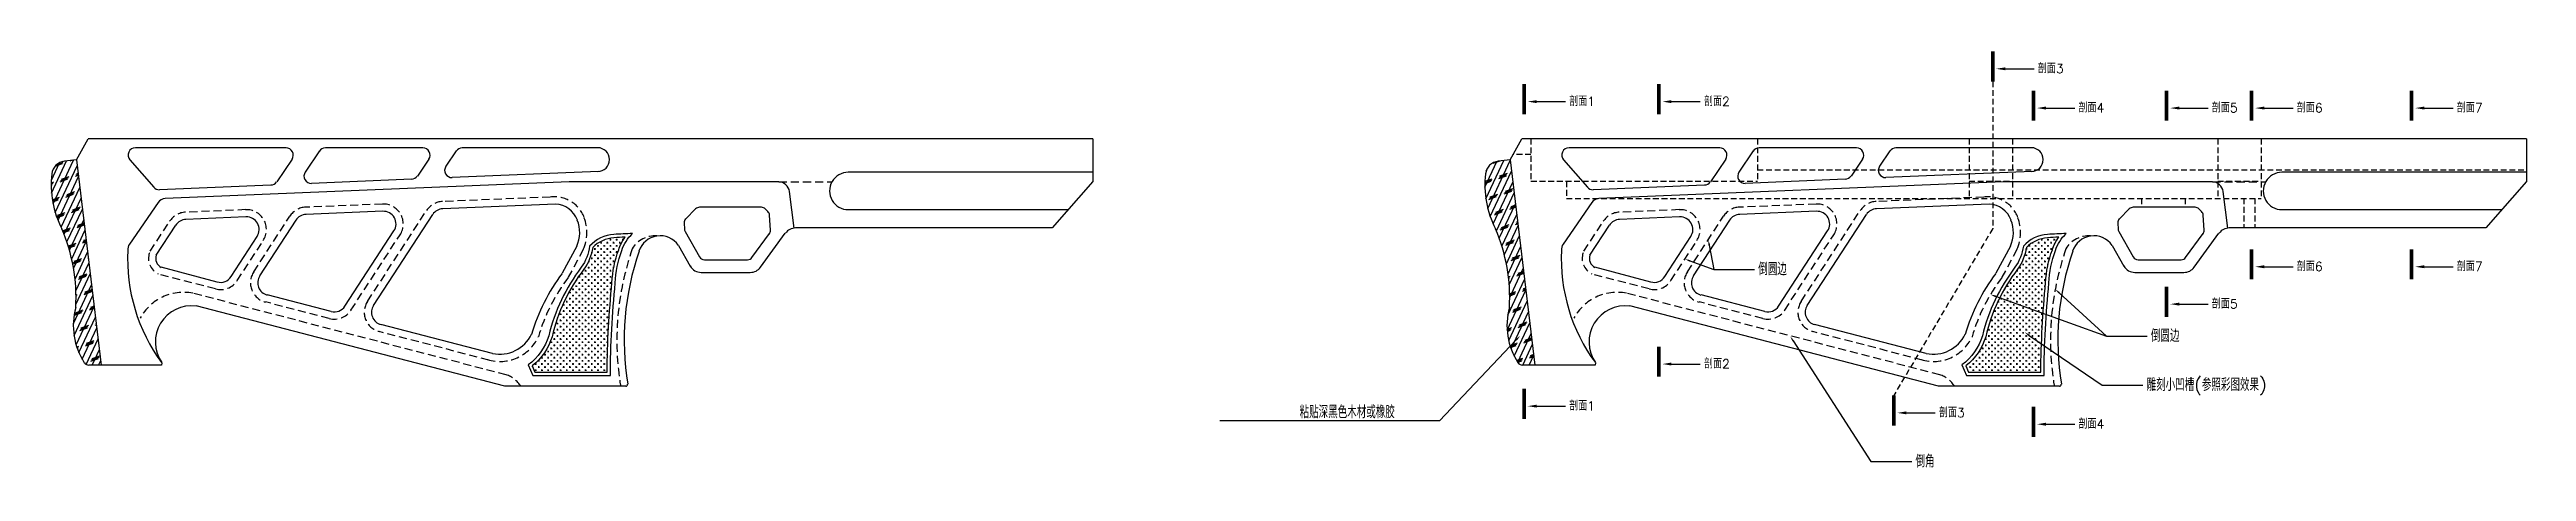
# Model space of a CAD drawing. Header units: millimetres. Extents: x 6817 to 15937, y -5221 to -164.
# Drawn here: x 6817 to 8181, y -2684 to -2451 of the extents above; entities that cross this region are included whole.
import ezdxf
from ezdxf import colors
from ezdxf.entities.mleader import LeaderData, LeaderLine
from ezdxf.math import Vec2, Vec3

# ---------------------------------------------------------------- set-up
doc = ezdxf.new("R2010")
doc.units = ezdxf.units.MM
doc.linetypes.add('HIDDEN', pattern=[9.525, 6.35, -3.175])
doc.layers.add('图层2', color=108, linetype='Continuous')
doc.styles.get("Standard").update_dxf_attribs({"font": 'txt', "bigfont": 'gbcbig.shx'})

# ---------------------------------------------------------------- blocks, each defined once
blk = doc.blocks.new('dfjjjj')
at = {"linetype": 'ByBlock'}
h = blk.add_hatch(dxfattribs=at)
h.set_pattern_fill('CORK', color=4, angle=65)
h.set_pattern_definition([(65, (0, 0), (-2.8775272, 1.341813), []), (200, (2.11, 0.768), (3.07143, -8.438684), [4.49013, -4.49013]), (200, (2.445, 1.487), (3.07143, -8.438684), [4.49013, -4.49013]), (200, (2.781, 2.207), (3.07143, -8.438684), [4.49013, -4.49013])])
h.paths.add_polyline_path([(1332.9, -2802.3, -0.115864), (1340.6, -2845.7, 0.213121), (1345.3, -2876.2, 0.248717), (1347.8, -2877.5), (1354.6, -2877.5), (1340.9, -2764.3), (1334.3, -2765.1, 0.345162), (1327.4, -2772, 0.151566)])
at = {"layer": '图层2', "linetype": 'ByBlock'}
h = blk.add_hatch(dxfattribs=at)
h.set_pattern_fill('十字', color=4, scale=0.27, pattern_type=2)
h.set_pattern_definition([(0, (-4562.4388, -1745.2529), (1.7145, 1.7145), [0.85725, -2.57175]), (90, (-4562.0102, -1745.6815), (-1.7145, 1.7145), [0.85725, -2.57175])])
h.paths.add_polyline_path([(1639.7, -2813.9, -0.084835), (1643.2, -2806.9, 0.01109), (1637.1, -2807.3, 0.186954), (1625.4, -2812.7, -0.117438), (1620.5, -2824.7, 0.108144), (1603, -2861.9, -0.147163), (1592.1, -2877.9), (1593.5, -2881.4), (1633.3, -2881.4, -0.022055), (1636, -2832.1, -0.077889)])
at = {"color": 2, "linetype": 'ByBlock'}
blk.add_line((1340.9, -2764.3), (1334.3, -2765.1), dxfattribs=at)
for centre, radius, start, end in [((1335.3, -2773), 8, 96.8983, 173.0692), ((1378.9, -2778.3), 51.9, 173.0692, 207.5431), ((1244.3, -2840.5), 96.4, 356.8663, 23.3025), ((1465.5, -2819), 96.4, 177.1412, 216.3699), ((1377, -2855.7), 37.8, 164.748, 212.8718), ((1404.4, -2864.8), 20, 82.8798, 214.4956), ((1347.8, -2874.5), 3, 214.1319, 270)]:
    blk.add_arc(centre, radius, start, end, dxfattribs=at)
at = {"layer": '图层2', "color": 2, "linetype": 'ByBlock'}
for p, q in [((1340.9, -2764.3), (1347.4, -2752.7)), ((1900.9, -2752.7), (1347.4, -2752.7)), ((1900.9, -2752.7), (1900.9, -2776.2)), ((1340.9, -2764.3), (1354.6, -2877.5)), ((1370.4, -2764.3), (1383.5, -2779.4)), ((1456.4, -2757.7), (1373.4, -2757.7)), ((1459.7, -2763.9), (1451.3, -2776.5)), ((1474.8, -2759.4), (1467, -2771.1)), ((1531.8, -2757.7), (1478.1, -2757.7)), ((1535.1, -2763.9), (1528.8, -2773.3)), ((1550.1, -2759.4), (1544.5, -2767.9)), ((1628.1, -2757.7), (1553.5, -2757.7)), ((1448.1, -2778.2), (1386.7, -2780.8)), ((1612.5, -2776.4), (1389.8, -2785.7)), ((1525.6, -2775), (1470.4, -2777.3)), ((1628.6, -2770.8), (1547.9, -2774.1)), ((1727.9, -2776.4), (1612.5, -2776.4)), ((1736.3, -2802), (1733.8, -2781.7)), ((1900.9, -2771.2), (1766.2, -2771.2)), ((1900.9, -2776.2), (1878.5, -2801.9)), ((1385.9, -2787.8), (1370.1, -2810.8)), ((1434.3, -2795.8), (1401.2, -2797.2)), ((1442, -2828.2), (1461.9, -2797.6)), ((1509.7, -2792.7), (1467.4, -2794.4)), ((1504.6, -2844.6), (1537.2, -2794.5)), ((1604.9, -2788.8), (1542.8, -2791.3)), ((1682.1, -2791.4), (1676.6, -2796.9)), ((1718.3, -2790.5), (1684.2, -2790.5)), ((1721.9, -2792.9), (1720.4, -2791.4)), ((1723.3, -2803.1), (1722.8, -2794.8)), ((1766.2, -2791.8), (1887.3, -2791.8)), ((1384.9, -2816.9), (1395.6, -2800.4)), ((1426.2, -2828.7), (1440.5, -2806.6)), ((1488.8, -2845), (1515.8, -2803.5)), ((1675.7, -2799.2), (1675.9, -2802.5)), ((1676.3, -2803.8), (1684.3, -2817.9)), ((1713.1, -2818.2), (1722.7, -2805)), ((1717.9, -2823.5), (1731.5, -2804.8)), ((1878.5, -2801.9), (1737.2, -2801.9)), ((1418.5, -2831.7), (1387.6, -2823.6)), ((1616.6, -2812), (1608.5, -2826.9)), ((1672.6, -2811.5), (1679.1, -2822.9)), ((1686.9, -2819.4), (1710.7, -2819.4)), ((1685.2, -2826.4), (1712.2, -2826.4)), ((1577, -2889.2), (1406.9, -2844.9)), ((1481.2, -2848), (1446.1, -2838.8)), ((1570.1, -2871.1), (1508.7, -2855.2)), ((1387.7, -2877.5), (1347.8, -2877.5)), ((1387.9, -2876.2), (1387.7, -2877.5)), ((1643.6, -2889.2), (1577, -2889.2))]:
    blk.add_line(p, q, dxfattribs=at)
at = {"layer": '图层2', "color": 3, "linetype": 'HIDDEN', "ltscale": 0.7}
for p, q in [((1727.9, -2776.4), (1757.2, -2776.4)), ((1434.2, -2791.8), (1401.1, -2793.2)), ((1438.6, -2826.1), (1458.5, -2795.4)), ((1509.5, -2788.7), (1467.3, -2790.5)), ((1501.3, -2842.4), (1533.8, -2792.3)), ((1601.9, -2784.9), (1542.6, -2787.3)), ((1381.5, -2814.7), (1392.3, -2798.2)), ((1429.5, -2830.9), (1443.9, -2808.8)), ((1492.2, -2847.2), (1519.2, -2805.7)), ((1620.2, -2813.8), (1611.9, -2829.1)), ((1417.5, -2835.5), (1386.6, -2827.5)), ((1577.7, -2882.9), (1405.1, -2837.9)), ((1480.2, -2851.9), (1445.1, -2842.7)), ((1568.2, -2874.8), (1507.7, -2859))]:
    blk.add_line(p, q, dxfattribs=at)
at = {"layer": '图层2', "color": 2, "linetype": 'ByBlock'}
blk.add_lwpolyline([(1635.1, -2883.3, -0.022916), (1637.8, -2832.2, -0.078331), (1641.4, -2814.4, -0.132503), (1647.3, -2805, 0.018455), (1637, -2805.5, 0.194612), (1623.7, -2811.9, -0.122408), (1619.1, -2823.6, 0.107881), (1601.2, -2861.4, -0.157262), (1589.9, -2877.4), (1592.3, -2883.2), (1635.1, -2883.2)], format="xyb", dxfattribs=at)
blk.add_lwpolyline([(1633.3, -2881.4, -0.022055), (1636, -2832.1, -0.077889), (1639.7, -2813.9, -0.084835), (1643.2, -2806.9, 0.01109), (1637.1, -2807.3, 0.186954), (1625.4, -2812.7, -0.117438), (1620.5, -2824.7, 0.108144), (1603, -2861.9, -0.147163), (1592.1, -2877.9), (1593.5, -2881.4)], format="xyb", close=True, dxfattribs=at)
for centre, radius, start, end in [((1373.4, -2761.7), 4, 90, 220.9433), ((1456.4, -2761.7), 4, 325.999, 90), ((1478.1, -2761.7), 4, 90, 145.999), ((1531.8, -2761.7), 4, 325.999, 90), ((1547.8, -2770.1), 4, 145.999, 272.372), ((1553.5, -2761.7), 4, 90, 145.999), ((1628.1, -2764.2), 6.55, 270, 90), ((1386.5, -2776.8), 4, 220.9433, 272.372), ((1447.9, -2774.2), 4, 272.372, 325.999), ((1470.3, -2773.3), 4, 145.999, 272.372), ((1525.4, -2771), 4, 272.372, 325.999), ((1727.5, -2782.8), 6.41, 9.7253, 86.4024), ((1766.2, -2781.5), 10.3, 89.9953, 270.1607), ((1390, -2790.7), 5, 92.0755, 145.4752), ((1401.5, -2804.2), 7, 92.372, 146.9642), ((1434.6, -2802.8), 7, 326.9642, 92.372), ((1467.7, -2801.4), 7, 92.372, 146.9642), ((1510, -2799.7), 7, 326.9642, 92.372), ((1543.1, -2798.3), 7, 92.372, 146.9642), ((1604.2, -2802.4), 13.7, 20.8362, 86.8634), ((1599.5, -2804.4), 18.7, 336.0717, 21.5788), ((1678.7, -2799), 3, 134.9825, 183.3685), ((1684.2, -2793.5), 3, 90, 134.9825), ((1718.3, -2793.5), 3, 45.0174, 90), ((1719.8, -2795), 3, 3.4703, 45.0174), ((1374.2, -2813.7), 5, 145.4752, 186.0762), ((1662.5, -2818.4), 12.2, 34.2506, 162.4117), ((1678.9, -2802.3), 3, 183.3685, 209.6388), ((1720.3, -2803.3), 3, 323.8851, 3.4703), ((1737.2, -2808.9), 7, 90, 143.8851), ((1390.1, -2818.7), 5.48, 160.9434, 243.4647), ((1793.9, -2863.9), 151.2, 161.0123, 189.2135), ((1685.2, -2819.4), 7, 209.6388, 270), ((1686.9, -2816.4), 3, 209.6388, 270), ((1710.7, -2816.4), 3, 270, 323.8851), ((1712.2, -2819.4), 7, 270, 323.8851), ((1420.3, -2824.9), 7, 255.4083, 326.9642), ((1447.8, -2832.1), 7, 146.9642, 255.4083), ((1690.4, -2889), 102.7, 142.8302, 163.9434), ((1483, -2841.2), 7, 255.4083, 326.9642), ((1510.5, -2848.4), 7, 146.9642, 255.4083), ((1574.2, -2852.1), 19.4, 257.9989, 334.1834), ((1643.6, -2888.2), 1, 270, 9.2135)]:
    blk.add_arc(centre, radius, start, end, dxfattribs=at)
at = {"layer": '图层2', "color": 3, "linetype": 'HIDDEN', "ltscale": 0.7}
for centre, radius, start, end in [((1401.5, -2804.2), 11, 92.372, 146.9642), ((1434.6, -2802.8), 11, 326.9642, 92.372), ((1467.7, -2801.4), 11, 92.372, 146.9642), ((1510, -2799.7), 11, 326.9642, 92.372), ((1543.1, -2798.3), 11, 92.372, 146.9642), ((1604.2, -2802.4), 17.7, 20.9216, 97.2163), ((1599.5, -2804.4), 22.7, 335.6586, 21.5145), ((1660, -2821.5), 15.3, 87.2189, 147.6918), ((1390.1, -2818.7), 9.48, 160.9434, 243.4647), ((1793.9, -2863.9), 155.2, 161.0123, 189.4079), ((1399.8, -2864.3), 26.9, 78.8137, 151.7909), ((1420.3, -2824.9), 11, 255.4083, 326.9642), ((1447.8, -2832.1), 11, 146.9642, 255.4083), ((1690.4, -2889), 98.7, 142.6539, 164.1303), ((1483, -2841.2), 11, 255.4083, 326.9642), ((1510.5, -2848.4), 11, 146.9642, 255.4083), ((1574.2, -2852.1), 23.4, 253.049, 335.0651), ((1572.7, -2897.5), 15.5, 32.26, 71.1564)]:
    blk.add_arc(centre, radius, start, end, dxfattribs=at)

msp = doc.modelspace()

# ---------------------------------------------------------------- linework, layer by layer
at = {"layer": '图层2', "color": 6, "linetype": 'HIDDEN', "ltscale": 0.5}
for p, q in [((7887.338, -2469.044), (7887.338, -2550.161)), ((7887.338, -2550.161), (7832.835, -2642.127))]:
    msp.add_line(p, q, dxfattribs=at)
at = {"layer": '图层2', "color": 1, "linetype": 'HIDDEN', "ltscale": 0.5}
for p, q in [((7632.951, -2509.284), (7623.067, -2509.284)), ((7632.951, -2500.59), (7632.951, -2524.076)), ((7757.75, -2500.59), (7757.75, -2524.076)), ((7874.303, -2500.59), (7874.303, -2533.466)), ((7898.303, -2500.59), (7898.303, -2533.466)), ((8011.303, -2500.59), (8011.303, -2533.466)), ((8035.303, -2500.59), (8035.303, -2533.466)), ((7632.951, -2524.076), (7757.75, -2524.076)), ((7652.543, -2524.076), (7652.543, -2533.466)), ((7757.75, -2517.79), (8181.442, -2517.79)), ((7874.303, -2524.076), (7898.303, -2524.076)), ((8011.303, -2524.076), (8035.303, -2524.076)), ((7652.543, -2533.466), (8035.303, -2533.466)), ((7969.384, -2533.466), (7969.384, -2538.425)), ((7993.384, -2533.466), (7993.384, -2538.425)), ((8025.803, -2533.466), (8025.803, -2549.846)), ((8031.803, -2533.466), (8031.803, -2549.846))]:
    msp.add_line(p, q, dxfattribs=at)
at = {"layer": '图层2', "color": 6, "linetype": 'ByBlock', "const_width": 2}
for points in [[(7887.338, -2452.38), (7887.338, -2469.044)], [(7629.132, -2470.482), (7629.132, -2487.146)], [(7703.381, -2470.482), (7703.381, -2487.146)], [(7909.743, -2474.032), (7909.743, -2490.697)], [(7983.172, -2474.032), (7983.172, -2490.697)], [(8029.979, -2474.032), (8029.979, -2490.697)], [(8118.169, -2474.032), (8118.169, -2490.697)], [(8029.979, -2561.542), (8029.979, -2578.206)], [(8118.169, -2561.542), (8118.169, -2578.206)], [(7983.172, -2582.152), (7983.172, -2598.816)], [(7703.381, -2615.2), (7703.381, -2631.865)], [(7629.132, -2638.416), (7629.132, -2655.081)], [(7832.835, -2642.127), (7832.835, -2658.791)], [(7909.743, -2648.382), (7909.743, -2665.046)]]:
    msp.add_lwpolyline(points, dxfattribs=at)

# ---------------------------------------------------------------- block references
at = {"layer": '图层2', "color": 6, "linetype": 'ByBlock'}
for p in [(5490.582, 252.088), (6280.524, 252.088)]:
    msp.add_blockref('dfjjjj', p, dxfattribs=at)

# ---------------------------------------------------------------- leaders
ml = msp.add_multileader_mtext('Standard', dxfattribs=at)
ml.set_content('剖面3', color=6)
ml.set_leader_properties()
ml.build(insert=Vec2(0, 0))
ml.multileader.update_dxf_attribs({"text_right_attachment_type": 6, "dogleg_length": 0.36, "arrow_head_size": 5})
ctx = ml.context
ctx.base_point, ctx.char_height, ctx.arrow_head_size, ctx.plane_origin = Vec3(7910.184, -2462.03), 5, 5, Vec3(7889.311, -2462.03)
ctx.right_attachment = 6
notes = []
notes.append((ctx, [(0, (1, 1, 0), (7909.824, -2462.03), (1, 0), 0.36, [(0, [(7889.311, -2462.03), (7902.785, -2462.03)], 0, [])])]))
ctx.mtext.insert, ctx.mtext.flow_direction = Vec3(7912.184, -2459.392), 5
ml = msp.add_multileader_mtext('Standard', dxfattribs=at)
ml.set_content('剖面1', color=6)
ml.set_leader_properties()
ml.build(insert=Vec2(0, 0))
ml.multileader.update_dxf_attribs({"text_right_attachment_type": 6, "dogleg_length": 0.36, "arrow_head_size": 5})
ctx = ml.context
ctx.base_point, ctx.char_height, ctx.arrow_head_size, ctx.plane_origin = Vec3(7651.978, -2480.132), 5, 5, Vec3(7631.105, -2480.132)
ctx.right_attachment = 6
notes.append((ctx, [(0, (1, 1, 0), (7651.618, -2480.132), (1, 0), 0.36, [(0, [(7631.105, -2480.132), (7644.578, -2480.132)], 0, [])])]))
ctx.mtext.insert, ctx.mtext.flow_direction = Vec3(7653.978, -2477.494), 5
ml = msp.add_multileader_mtext('Standard', dxfattribs=at)
ml.set_content('剖面2', color=6)
ml.set_leader_properties()
ml.build(insert=Vec2(0, 0))
ml.multileader.update_dxf_attribs({"text_right_attachment_type": 6, "dogleg_length": 0.36, "arrow_head_size": 5})
ctx = ml.context
ctx.base_point, ctx.char_height, ctx.arrow_head_size, ctx.plane_origin = Vec3(7726.227, -2480.132), 5, 5, Vec3(7705.354, -2480.132)
ctx.right_attachment = 6
notes.append((ctx, [(0, (1, 1, 0), (7725.867, -2480.132), (1, 0), 0.36, [(0, [(7705.354, -2480.132), (7718.828, -2480.132)], 0, [])])]))
ctx.mtext.insert, ctx.mtext.flow_direction = Vec3(7728.227, -2477.494), 5
ml = msp.add_multileader_mtext('Standard', dxfattribs=at)
ml.set_content('剖面4', color=6)
ml.set_leader_properties()
ml.build(insert=Vec2(0, 0))
ml.multileader.update_dxf_attribs({"text_right_attachment_type": 6, "dogleg_length": 0.36, "arrow_head_size": 5})
ctx = ml.context
ctx.base_point, ctx.char_height, ctx.arrow_head_size, ctx.plane_origin = Vec3(7932.589, -2483.682), 5, 5, Vec3(7911.715, -2483.682)
ctx.right_attachment = 6
notes.append((ctx, [(0, (1, 1, 0), (7932.229, -2483.682), (1, 0), 0.36, [(0, [(7911.715, -2483.682), (7925.189, -2483.682)], 0, [])])]))
ctx.mtext.insert, ctx.mtext.flow_direction = Vec3(7934.589, -2481.044), 5
ml = msp.add_multileader_mtext('Standard', dxfattribs=at)
ml.set_content('剖面5', color=6)
ml.set_leader_properties()
ml.build(insert=Vec2(0, 0))
ml.multileader.update_dxf_attribs({"text_right_attachment_type": 6, "dogleg_length": 0.36, "arrow_head_size": 5})
ctx = ml.context
ctx.base_point, ctx.char_height, ctx.arrow_head_size, ctx.plane_origin = Vec3(8006.019, -2483.682), 5, 5, Vec3(7985.145, -2483.682)
ctx.right_attachment = 6
notes.append((ctx, [(0, (1, 1, 0), (8005.659, -2483.682), (1, 0), 0.36, [(0, [(7985.145, -2483.682), (7998.619, -2483.682)], 0, [])])]))
ctx.mtext.insert, ctx.mtext.flow_direction = Vec3(8008.019, -2481.044), 5
ml = msp.add_multileader_mtext('Standard', dxfattribs=at)
ml.set_content('剖面6', color=6)
ml.set_leader_properties()
ml.build(insert=Vec2(0, 0))
ml.multileader.update_dxf_attribs({"text_right_attachment_type": 6, "dogleg_length": 0.36, "arrow_head_size": 5})
ctx = ml.context
ctx.base_point, ctx.char_height, ctx.arrow_head_size, ctx.plane_origin = Vec3(8052.825, -2483.682), 5, 5, Vec3(8031.952, -2483.682)
ctx.right_attachment = 6
notes.append((ctx, [(0, (1, 1, 0), (8052.465, -2483.682), (1, 0), 0.36, [(0, [(8031.952, -2483.682), (8045.426, -2483.682)], 0, [])])]))
ctx.mtext.insert, ctx.mtext.flow_direction = Vec3(8054.825, -2481.044), 5
ml = msp.add_multileader_mtext('Standard', dxfattribs=at)
ml.set_content('剖面7', color=6)
ml.set_leader_properties()
ml.build(insert=Vec2(0, 0))
ml.multileader.update_dxf_attribs({"text_right_attachment_type": 6, "dogleg_length": 0.36, "arrow_head_size": 5})
ctx = ml.context
ctx.base_point, ctx.char_height, ctx.arrow_head_size, ctx.plane_origin = Vec3(8141.016, -2483.682), 5, 5, Vec3(8120.142, -2483.682)
ctx.right_attachment = 6
notes.append((ctx, [(0, (1, 1, 0), (8140.656, -2483.682), (1, 0), 0.36, [(0, [(8120.142, -2483.682), (8133.616, -2483.682)], 0, [])])]))
ctx.mtext.insert, ctx.mtext.flow_direction = Vec3(8143.016, -2481.044), 5
ml = msp.add_multileader_mtext('Standard', dxfattribs=at)
ml.set_content('倒圆边', color=6)
ml.set_leader_properties()
ml.build(insert=Vec2(0, 0))
ml.multileader.update_dxf_attribs({"text_right_attachment_type": 6, "dogleg_length": 0.36, "arrow_head_size": 3})
ctx = ml.context
ctx.base_point, ctx.char_height, ctx.arrow_head_size, ctx.plane_origin = Vec3(7756.152, -2572.646), 7, 3, Vec3(7711.708, -2557.981)
ctx.right_attachment = 6
notes.append((ctx, [(0, (1, 1, 0), (7755.792, -2572.646), (1, 0), 0.36, [(0, [(7730.629, -2556.293), (7733.624, -2572.646)], 0, [])])]))
ctx.mtext.insert, ctx.mtext.flow_direction = Vec3(7758.152, -2568.953), 5
ml = msp.add_multileader_mtext('Standard', dxfattribs=at)
ml.set_content('倒圆边', color=6)
ml.set_leader_properties()
ml.build(insert=Vec2(0, 0))
ml.multileader.update_dxf_attribs({"text_right_attachment_type": 6, "dogleg_length": 0.36, "arrow_head_size": 3})
ctx = ml.context
ctx.base_point, ctx.char_height, ctx.arrow_head_size, ctx.plane_origin = Vec3(7756.152, -2572.646), 7, 3, Vec3(7711.708, -2557.981)
ctx.right_attachment = 6
notes.append((ctx, [(0, (1, 1, 0), (7755.792, -2572.646), (1, 0), 0.36, [(0, [(7717.734, -2566.951), (7733.624, -2572.646)], 0, [])])]))
ctx.mtext.insert, ctx.mtext.flow_direction = Vec3(7758.152, -2568.953), 5
ml = msp.add_multileader_mtext('Standard', dxfattribs=at)
ml.set_content('剖面6', color=6)
ml.set_leader_properties()
ml.build(insert=Vec2(0, 0))
ml.multileader.update_dxf_attribs({"text_right_attachment_type": 6, "dogleg_length": 0.36, "arrow_head_size": 5})
ctx = ml.context
ctx.base_point, ctx.char_height, ctx.arrow_head_size, ctx.plane_origin = Vec3(8052.825, -2571.192), 5, 5, Vec3(8031.952, -2571.192)
ctx.right_attachment = 6
notes.append((ctx, [(0, (1, 1, 0), (8052.465, -2571.192), (1, 0), 0.36, [(0, [(8031.952, -2571.192), (8045.426, -2571.192)], 0, [])])]))
ctx.mtext.insert, ctx.mtext.flow_direction = Vec3(8054.825, -2568.554), 5
ml = msp.add_multileader_mtext('Standard', dxfattribs=at)
ml.set_content('剖面7', color=6)
ml.set_leader_properties()
ml.build(insert=Vec2(0, 0))
ml.multileader.update_dxf_attribs({"text_right_attachment_type": 6, "dogleg_length": 0.36, "arrow_head_size": 5})
ctx = ml.context
ctx.base_point, ctx.char_height, ctx.arrow_head_size, ctx.plane_origin = Vec3(8141.016, -2571.192), 5, 5, Vec3(8120.142, -2571.192)
ctx.right_attachment = 6
notes.append((ctx, [(0, (1, 1, 0), (8140.656, -2571.192), (1, 0), 0.36, [(0, [(8120.142, -2571.192), (8133.616, -2571.192)], 0, [])])]))
ctx.mtext.insert, ctx.mtext.flow_direction = Vec3(8143.016, -2568.554), 5
ml = msp.add_multileader_mtext('Standard', dxfattribs=at)
ml.set_content('倒圆边', color=6)
ml.set_leader_properties()
ml.build(insert=Vec2(0, 0))
ml.multileader.update_dxf_attribs({"text_right_attachment_type": 6, "dogleg_length": 0.36, "arrow_head_size": 3})
ctx = ml.context
ctx.base_point, ctx.char_height, ctx.arrow_head_size, ctx.plane_origin = Vec3(7972.495, -2609.385), 7, 3, Vec3(7928.051, -2594.72)
ctx.right_attachment = 6
notes.append((ctx, [(0, (1, 1, 0), (7972.135, -2609.385), (1, 0), 0.36, [(0, [(7886.056, -2586.479), (7949.967, -2609.385)], 0, [])])]))
ctx.mtext.insert, ctx.mtext.flow_direction = Vec3(7974.495, -2605.692), 5
ml = msp.add_multileader_mtext('Standard', dxfattribs=at)
ml.set_content('倒圆边', color=6)
ml.set_leader_properties()
ml.build(insert=Vec2(0, 0))
ml.multileader.update_dxf_attribs({"text_right_attachment_type": 6, "dogleg_length": 0.36, "arrow_head_size": 3})
ctx = ml.context
ctx.base_point, ctx.char_height, ctx.arrow_head_size, ctx.plane_origin = Vec3(7972.495, -2609.385), 7, 3, Vec3(7928.051, -2594.72)
ctx.right_attachment = 6
notes.append((ctx, [(0, (1, 1, 0), (7972.135, -2609.385), (1, 0), 0.36, [(0, [(7921.752, -2583.548), (7949.967, -2609.385)], 0, [])])]))
ctx.mtext.insert, ctx.mtext.flow_direction = Vec3(7974.495, -2605.692), 5
ml = msp.add_multileader_mtext('Standard', dxfattribs=at)
ml.set_content('剖面5', color=6)
ml.set_leader_properties()
ml.build(insert=Vec2(0, 0))
ml.multileader.update_dxf_attribs({"text_right_attachment_type": 6, "dogleg_length": 0.36, "arrow_head_size": 5})
ctx = ml.context
ctx.base_point, ctx.char_height, ctx.arrow_head_size, ctx.plane_origin = Vec3(8006.019, -2591.802), 5, 5, Vec3(7985.145, -2591.802)
ctx.right_attachment = 6
notes.append((ctx, [(0, (1, 1, 0), (8005.659, -2591.802), (1, 0), 0.36, [(0, [(7985.145, -2591.802), (7998.619, -2591.802)], 0, [])])]))
ctx.mtext.insert, ctx.mtext.flow_direction = Vec3(8008.019, -2589.164), 5
ml = msp.add_multileader_mtext('Standard', dxfattribs=at)
ml.set_content('粘贴深黑色木材或橡胶', color=6)
ml.set_leader_properties()
ml.build(insert=Vec2(0, 0))
ml.multileader.update_dxf_attribs({"text_right_attachment_type": 6, "dogleg_length": 0.36, "arrow_head_size": 3})
ctx = ml.context
ctx.base_point, ctx.char_height, ctx.arrow_head_size, ctx.plane_origin = Vec3(7505.755, -2651.505), 7, 3, Vec3(7604.382, -2641.47)
ctx.right_attachment, ctx.text_align_type = 6, 2
notes.append((ctx, [(0, (1, 1, 0), (7560.298, -2656.135), (-1, 0), 0.36, [(0, [(7626.924, -2609.325), (7582.466, -2656.135)], 0, [])])]))
ctx.mtext.insert, ctx.mtext.alignment, ctx.mtext.flow_direction = Vec3(7557.938, -2647.735), 3, 5
ml = msp.add_multileader_mtext('Standard', dxfattribs=at)
ml.set_content('倒角', color=6)
ml.set_leader_properties()
ml.build(insert=Vec2(0, 0))
ml.multileader.update_dxf_attribs({"text_right_attachment_type": 6, "dogleg_length": 0.36, "arrow_head_size": 3})
ctx = ml.context
ctx.base_point, ctx.char_height, ctx.arrow_head_size, ctx.plane_origin = Vec3(7842.791, -2678.619), 7, 3, Vec3(7798.347, -2663.954)
ctx.right_attachment = 6
notes.append((ctx, [(0, (1, 1, 0), (7842.431, -2678.619), (1, 0), 0.36, [(0, [(7775.805, -2609.575), (7820.263, -2678.619)], 0, [])])]))
ctx.mtext.insert, ctx.mtext.flow_direction = Vec3(7844.791, -2674.926), 5
ml = msp.add_multileader_mtext('Standard', dxfattribs=at)
ml.set_content('雕刻小凹槽(参照彩图效果)', color=6)
ml.set_leader_properties()
ml.build(insert=Vec2(0, 0))
ml.multileader.update_dxf_attribs({"text_right_attachment_type": 6, "dogleg_length": 0.36, "arrow_head_size": 3})
ctx = ml.context
ctx.base_point, ctx.char_height, ctx.arrow_head_size, ctx.plane_origin = Vec3(7970.14, -2636.474), 7, 3, Vec3(7925.697, -2621.81)
ctx.right_attachment = 6
notes.append((ctx, [(0, (1, 1, 0), (7969.78, -2636.474), (1, 0), 0.36, [(0, [(7905.03, -2607.343), (7947.613, -2636.474)], 0, [])])]))
ctx.mtext.insert, ctx.mtext.flow_direction = Vec3(7972.14, -2632.704), 5
ml = msp.add_multileader_mtext('Standard', dxfattribs=at)
ml.set_content('剖面2', color=6)
ml.set_leader_properties()
ml.build(insert=Vec2(0, 0))
ml.multileader.update_dxf_attribs({"text_right_attachment_type": 6, "dogleg_length": 0.36, "arrow_head_size": 5})
ctx = ml.context
ctx.base_point, ctx.char_height, ctx.arrow_head_size, ctx.plane_origin = Vec3(7726.227, -2624.85), 5, 5, Vec3(7705.354, -2624.85)
ctx.right_attachment = 6
notes.append((ctx, [(0, (1, 1, 0), (7725.867, -2624.85), (1, 0), 0.36, [(0, [(7705.354, -2624.85), (7718.828, -2624.85)], 0, [])])]))
ctx.mtext.insert, ctx.mtext.flow_direction = Vec3(7728.227, -2622.212), 5
ml = msp.add_multileader_mtext('Standard', dxfattribs=at)
ml.set_content('剖面1', color=6)
ml.set_leader_properties()
ml.build(insert=Vec2(0, 0))
ml.multileader.update_dxf_attribs({"text_right_attachment_type": 6, "dogleg_length": 0.36, "arrow_head_size": 5})
ctx = ml.context
ctx.base_point, ctx.char_height, ctx.arrow_head_size, ctx.plane_origin = Vec3(7651.978, -2648.066), 5, 5, Vec3(7631.105, -2648.066)
ctx.right_attachment = 6
notes.append((ctx, [(0, (1, 1, 0), (7651.618, -2648.066), (1, 0), 0.36, [(0, [(7631.105, -2648.066), (7644.578, -2648.066)], 0, [])])]))
ctx.mtext.insert, ctx.mtext.flow_direction = Vec3(7653.978, -2645.428), 5
ml = msp.add_multileader_mtext('Standard', dxfattribs=at)
ml.set_content('剖面3', color=6)
ml.set_leader_properties()
ml.build(insert=Vec2(0, 0))
ml.multileader.update_dxf_attribs({"text_right_attachment_type": 6, "dogleg_length": 0.36, "arrow_head_size": 5})
ctx = ml.context
ctx.base_point, ctx.char_height, ctx.arrow_head_size, ctx.plane_origin = Vec3(7855.681, -2651.777), 5, 5, Vec3(7834.808, -2651.777)
ctx.right_attachment = 6
notes.append((ctx, [(0, (1, 1, 0), (7855.321, -2651.777), (1, 0), 0.36, [(0, [(7834.808, -2651.777), (7848.282, -2651.777)], 0, [])])]))
ctx.mtext.insert, ctx.mtext.flow_direction = Vec3(7857.681, -2649.139), 5
ml = msp.add_multileader_mtext('Standard', dxfattribs=at)
ml.set_content('剖面4', color=6)
ml.set_leader_properties()
ml.build(insert=Vec2(0, 0))
ml.multileader.update_dxf_attribs({"text_right_attachment_type": 6, "dogleg_length": 0.36, "arrow_head_size": 5})
ctx = ml.context
ctx.base_point, ctx.char_height, ctx.arrow_head_size, ctx.plane_origin = Vec3(7932.589, -2658.032), 5, 5, Vec3(7911.715, -2658.032)
ctx.right_attachment = 6
notes.append((ctx, [(0, (1, 1, 0), (7932.229, -2658.032), (1, 0), 0.36, [(0, [(7911.715, -2658.032), (7925.189, -2658.032)], 0, [])])]))
ctx.mtext.insert, ctx.mtext.flow_direction = Vec3(7934.589, -2655.394), 5
for ctx, leaders in notes:
    for number, flags, end, landing, length, lines in leaders:
        leader = LeaderData()
        leader.index, (leader.has_last_leader_line, leader.has_dogleg_vector, leader.attachment_direction) = number, flags
        leader.last_leader_point, leader.dogleg_vector, leader.dogleg_length = Vec3(end), Vec3(landing), length
        for number, points, colour, breaks in lines:
            line = LeaderLine()
            line.index, line.vertices, line.color, line.breaks = number, Vec3.list(points), colors.encode_raw_color(colour), breaks
            leader.lines.append(line)
        ctx.leaders.append(leader)

doc.saveas('drawing.dxf')
